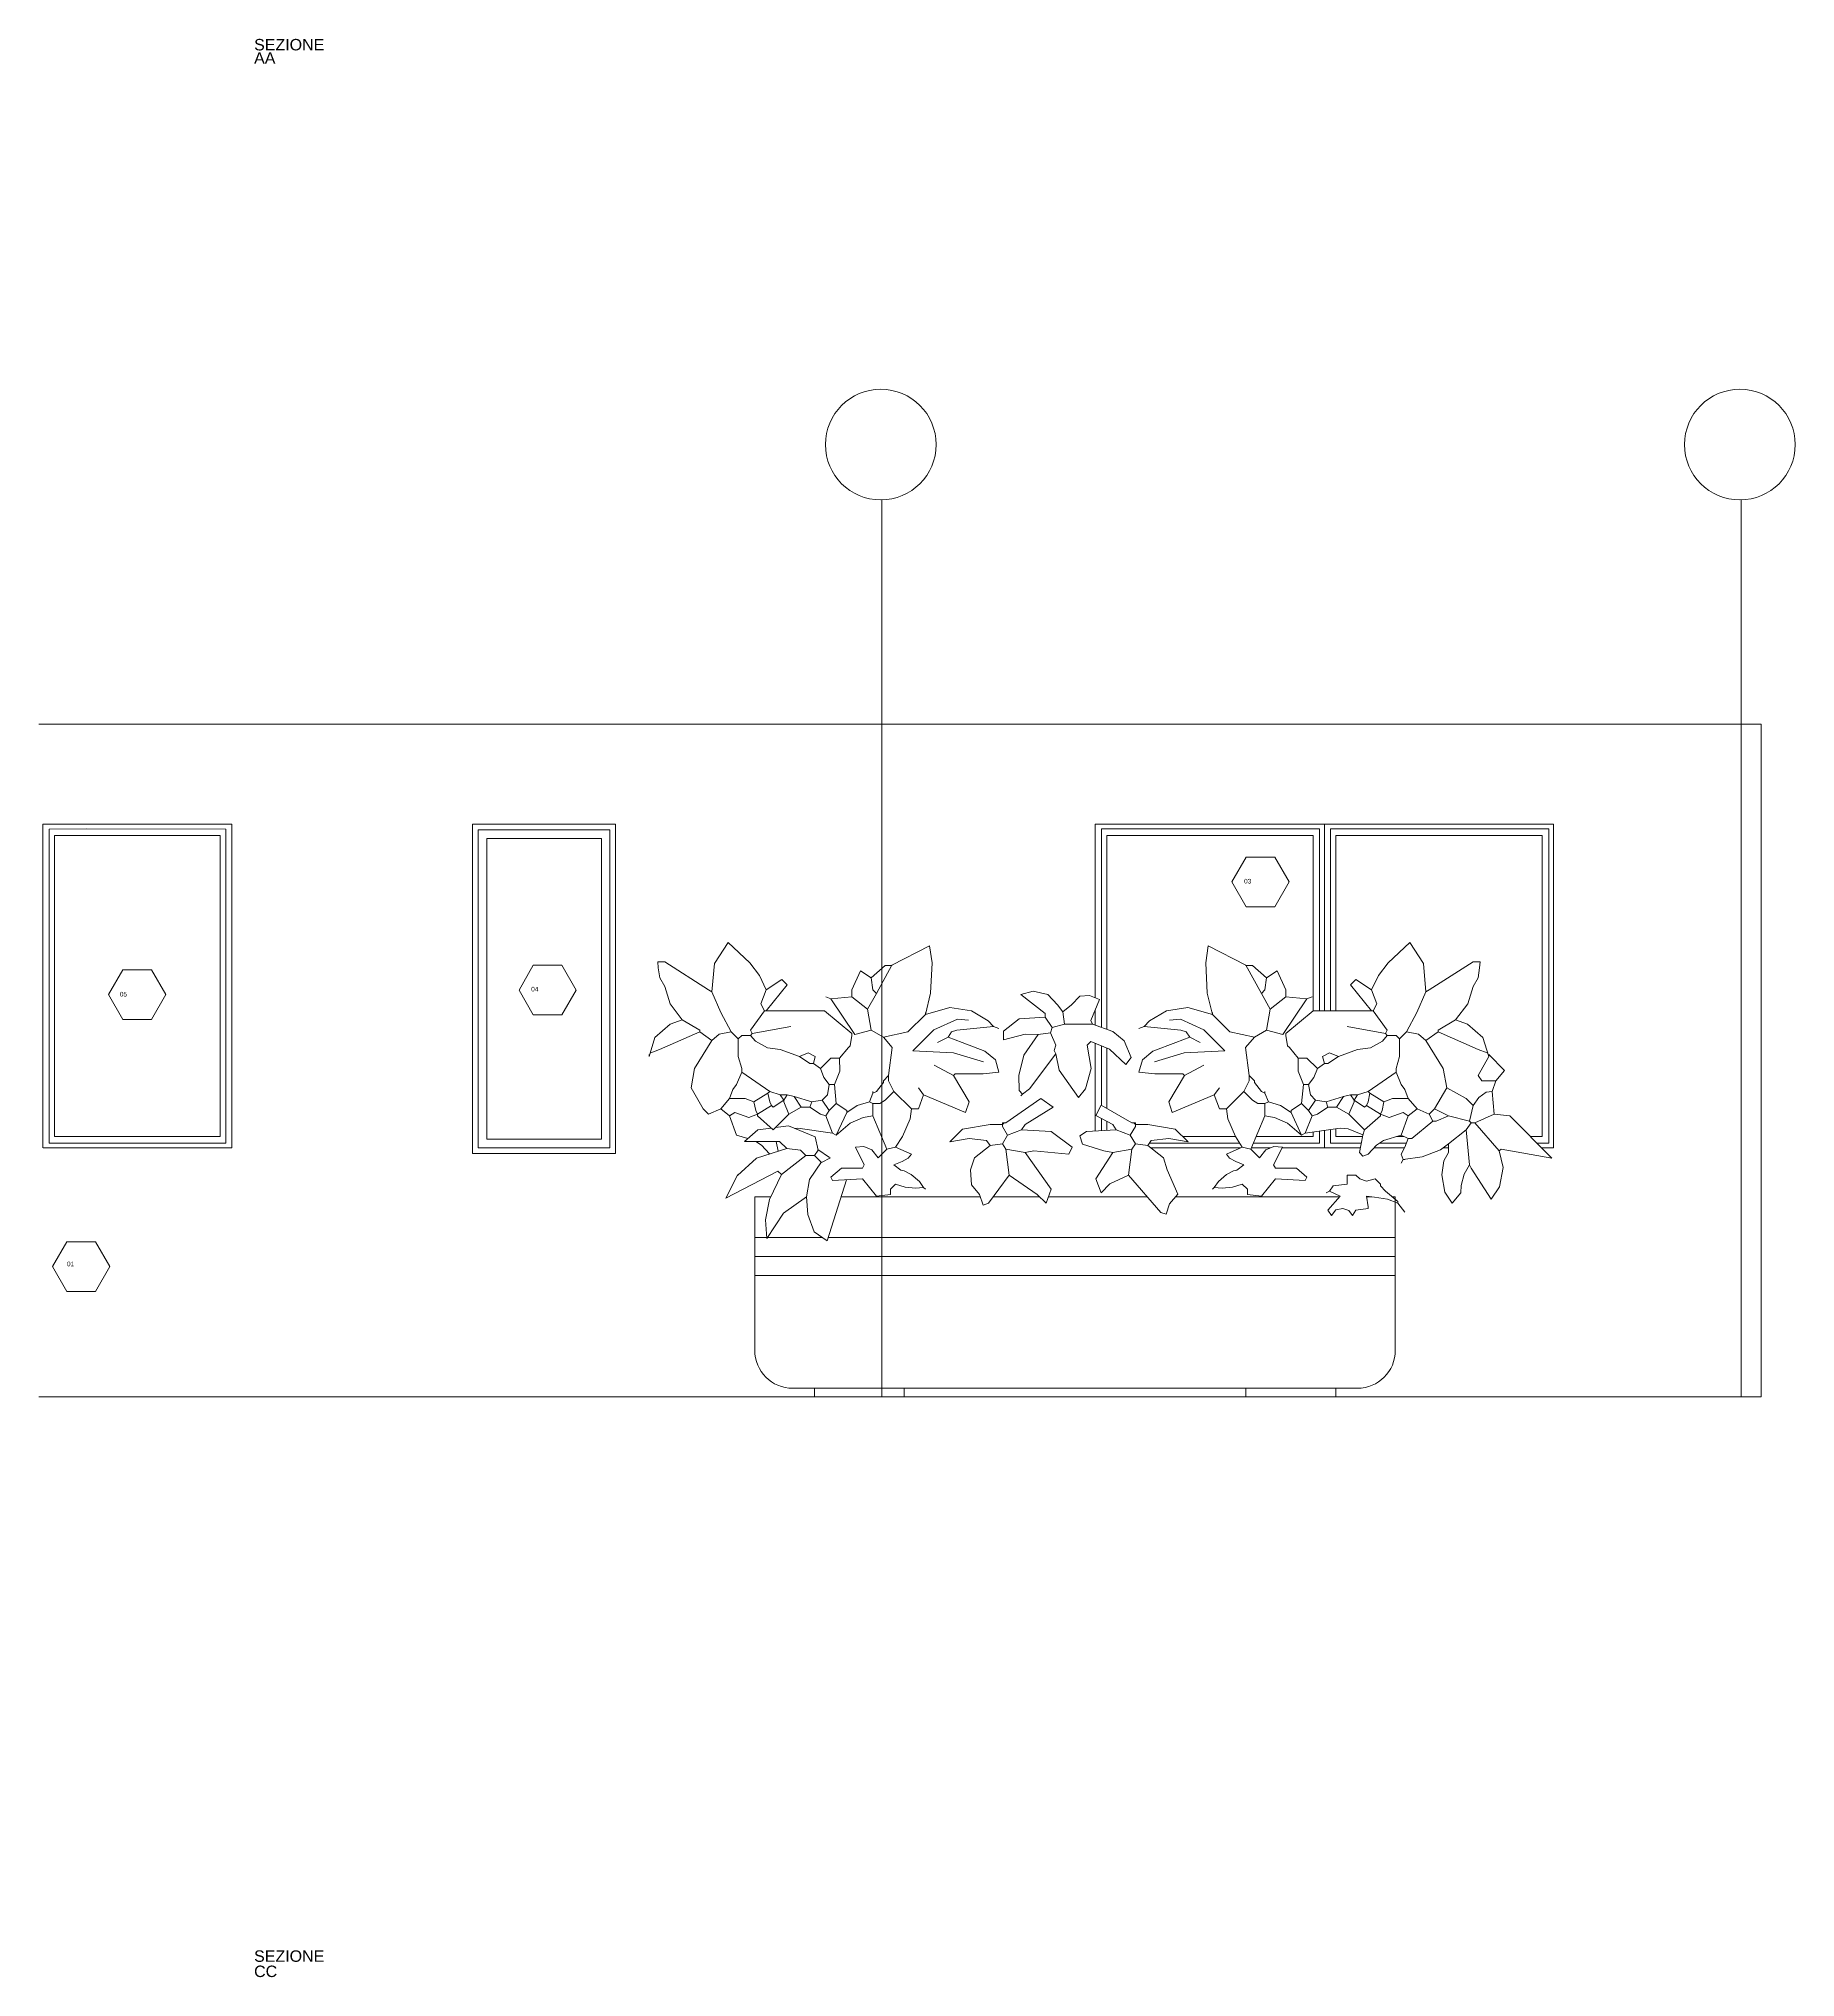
# Model space of a CAD drawing. Header units: centimetres. Extents: x -16179 to 12840, y -10704 to 3856.
# Drawn here: x -9418 to -8804, y -8442 to -7765 of the extents above; entities that cross this region are included whole.
import ezdxf

# ---------------------------------------------------------------- set-up
doc = ezdxf.new("R2010")
doc.units = ezdxf.units.CM
doc.header["$MEASUREMENT"] = 0
for name, color, linetype, lineweight in [('A-GLAZ-FULL_Num_Penna__4_Num_Penna__4_Num_Penna__4_Num_Penna__4_Num_Penna__4_Num_Penna__4_Num_Penna__4_Num_Penna__4_Num_Penna__4_Num_Penna__4', 4, 'Continuous', 18), ('AA - linee quote_Num_Penna__3_Num_Penna__3_Num_Penna__3_Num_Penna__3_Num_Penna__3_Num_Penna__3_Num_Penna__3_Num_Penna__3_Num_Penna__3_Num_Penna__3', 3, 'Continuous', 18), ('AA - serramenti e porte_Num_Penna__4_Num_Penna__4_Num_Penna__4_Num_Penna__4_Num_Penna__4_Num_Penna__4_Num_Penna__4_Num_Penna__4_Num_Penna__4_Num_Penna__4', 4, 'Continuous', 18), ('AA pareti non sezionate_Num_Penna__2_Num_Penna__2_Num_Penna__2_Num_Penna__2_Num_Penna__2_Num_Penna__2_Num_Penna__2_Num_Penna__2_Num_Penna__2_Num_Penna__2', 2, 'Continuous', 18), ('AA- arredo_Num_Penna__8_Num_Penna__8_Num_Penna__8_Num_Penna__8_Num_Penna__8_Num_Penna__8_Num_Penna__8_Num_Penna__8_Num_Penna__8_Num_Penna__8', 8, 'Continuous', 18)]:
    doc.layers.add(name, color=color, linetype=linetype, lineweight=lineweight)
doc.styles.add('GENERATED_STYLE_1', font='Arial.ttf')

msp = doc.modelspace()

# ---------------------------------------------------------------- linework, layer by layer
at = {"layer": 'A-GLAZ-FULL_Num_Penna__4_Num_Penna__4_Num_Penna__4_Num_Penna__4_Num_Penna__4_Num_Penna__4_Num_Penna__4_Num_Penna__4_Num_Penna__4_Num_Penna__4', "color": 4, "linetype": 'Continuous', "lineweight": 18}
msp.add_line((-9350.34, -8152.34), (-9416.31, -8152.34), dxfattribs=at)
at = {"layer": 'AA - linee quote_Num_Penna__3_Num_Penna__3_Num_Penna__3_Num_Penna__3_Num_Penna__3_Num_Penna__3_Num_Penna__3_Num_Penna__3_Num_Penna__3_Num_Penna__3', "color": 3, "linetype": 'Continuous', "lineweight": 18}
for p, q in [((-9123.34, -8239.27), (-9123.34, -7925.98)), ((-8823.34, -8239.27), (-8823.34, -7925.98))]:
    msp.add_line(p, q, dxfattribs=at)
at = {"layer": 'AA - linee quote_Num_Penna__3_Num_Penna__3_Num_Penna__3_Num_Penna__3_Num_Penna__3_Num_Penna__3_Num_Penna__3_Num_Penna__3_Num_Penna__3_Num_Penna__3', "color": 3, "linetype": 'Continuous', "lineweight": 18, "flags": 128}
for points in [[(-8981.13, -8059.45), (-8986.13, -8050.79), (-8996.13, -8050.79), (-9001.13, -8059.45), (-8996.13, -8068.11), (-8986.13, -8068.11)], [(-9373.45, -8098.8), (-9378.45, -8090.14), (-9388.45, -8090.14), (-9393.45, -8098.8), (-9388.45, -8107.46), (-9378.45, -8107.46)], [(-9230.09, -8097.21), (-9235.09, -8088.55), (-9245.09, -8088.55), (-9250.09, -8097.21), (-9245.09, -8105.87), (-9235.09, -8105.87)], [(-9393.02, -8193.81), (-9398.02, -8185.15), (-9408.02, -8185.15), (-9413.02, -8193.81), (-9408.02, -8202.47), (-9398.02, -8202.47)]]:
    msp.add_lwpolyline(points, close=True, dxfattribs=at)
at = {"layer": 'AA - linee quote_Num_Penna__3_Num_Penna__3_Num_Penna__3_Num_Penna__3_Num_Penna__3_Num_Penna__3_Num_Penna__3_Num_Penna__3_Num_Penna__3_Num_Penna__3', "color": 3, "linetype": 'Continuous', "lineweight": 18}
for centre in [(-9123.76, -7906.66), (-8823.76, -7906.66)]:
    msp.add_circle(centre, 19.33, dxfattribs=at)
at = {"layer": 'AA - serramenti e porte_Num_Penna__4_Num_Penna__4_Num_Penna__4_Num_Penna__4_Num_Penna__4_Num_Penna__4_Num_Penna__4_Num_Penna__4_Num_Penna__4_Num_Penna__4', "color": 4, "linetype": 'Continuous', "lineweight": 18}
for p, q in [((-9416.34, -8039.28), (-9401.03, -8039.27)), ((-9416.34, -8039.28), (-9416.34, -8152.34)), ((-9414.2, -8040.95), (-9401.03, -8040.94)), ((-9414.2, -8150.67), (-9414.2, -8040.95)), ((-9412.28, -8043.25), (-9401.03, -8043.24)), ((-9412.28, -8148.37), (-9412.28, -8043.25)), ((-9401.03, -8039.27), (-9350.34, -8039.27)), ((-9401.03, -8040.94), (-9352.49, -8040.95)), ((-9401.03, -8043.24), (-9354.41, -8043.25)), ((-9354.4, -8148.37), (-9354.41, -8043.25)), ((-9352.49, -8150.67), (-9352.49, -8040.95)), ((-9350.34, -8039.28), (-9350.34, -8152.34)), ((-9266.34, -8039.27), (-9216.34, -8039.27)), ((-9266.34, -8039.27), (-9266.34, -8154.34)), ((-9264.34, -8041.27), (-9264.34, -8152.34)), ((-9218.34, -8041.27), (-9218.34, -8152.34)), ((-9216.34, -8039.27), (-9216.34, -8154.34)), ((-9216.34, -8039.27), (-9216.34, -8154.34)), ((-9048.86, -8039.27), (-9033.54, -8039.26)), ((-9048.86, -8039.27), (-9048.86, -8099.92)), ((-9046.71, -8040.94), (-9033.54, -8040.93)), ((-9046.71, -8110.25), (-9046.71, -8040.94)), ((-9044.8, -8043.24), (-9033.54, -8043.23)), ((-9044.8, -8110.95), (-9044.8, -8043.24)), ((-9033.54, -8039.26), (-8968.86, -8039.26)), ((-9033.54, -8040.93), (-8970.52, -8040.93)), ((-9033.54, -8043.23), (-8972.82, -8043.23)), ((-8972.82, -8043.23), (-8972.82, -8104.49)), ((-8970.52, -8104.49), (-8970.52, -8040.93)), ((-8968.86, -8039.26), (-8953.54, -8039.25)), ((-8968.86, -8039.26), (-8968.86, -8104.49)), ((-8968.86, -8039.26), (-8968.86, -8104.49)), ((-8966.71, -8040.93), (-8953.54, -8040.92)), ((-8966.71, -8104.49), (-8966.71, -8040.93)), ((-8964.8, -8043.23), (-8953.54, -8043.22)), ((-8964.8, -8104.49), (-8964.8, -8043.23)), ((-8953.54, -8039.25), (-8888.86, -8039.25)), ((-8953.54, -8040.92), (-8890.52, -8040.92)), ((-8953.54, -8043.22), (-8892.82, -8043.22)), ((-8892.82, -8148.35), (-8892.82, -8043.22)), ((-8890.52, -8150.65), (-8890.52, -8040.92)), ((-8888.86, -8039.25), (-8888.86, -8152.32)), ((-9261.34, -8044.27), (-9261.34, -8149.34)), ((-9221.34, -8044.27), (-9221.34, -8149.34)), ((-9216.34, -8044.27), (-9216.34, -8149.34)), ((-9048.86, -8104.13), (-9048.86, -8109.46)), ((-9048.86, -8115.85), (-9048.86, -8146.46)), ((-9046.71, -8137.44), (-9046.71, -8116.72)), ((-9044.8, -8138.55), (-9044.8, -8117.5)), ((-9046.71, -8146.33), (-9046.71, -8142.04)), ((-9044.8, -8146.22), (-9044.8, -8143.09)), ((-8964.8, -8148.35), (-8964.8, -8145.63)), ((-9352.49, -8150.67), (-9414.2, -8150.67)), ((-9354.4, -8148.37), (-9412.28, -8148.37)), ((-9251.81, -8152.34), (-9264.34, -8152.34)), ((-9251.81, -8149.34), (-9261.34, -8149.34)), ((-9251.81, -8149.34), (-9221.34, -8149.34)), ((-9251.81, -8152.34), (-9218.34, -8152.34)), ((-8998.47, -8150.66), (-9029.97, -8150.66)), ((-8998, -8152.33), (-9029.52, -8152.33)), ((-8999.88, -8148.36), (-9018.39, -8148.36)), ((-8987.61, -8152.33), (-8994.34, -8152.33)), ((-8970.52, -8150.66), (-8993.63, -8150.66)), ((-8972.82, -8148.36), (-8992.67, -8148.36)), ((-8968.86, -8152.33), (-8983.62, -8152.33)), ((-8972.82, -8148.36), (-8972.82, -8146.84)), ((-8970.52, -8150.66), (-8970.52, -8146.49)), ((-8968.86, -8146.24), (-8968.86, -8152.33)), ((-8968.86, -8146.24), (-8968.86, -8152.32)), ((-8956.31, -8152.32), (-8968.83, -8152.32)), ((-8966.71, -8150.65), (-8966.71, -8145.92)), ((-8955.98, -8150.65), (-8966.71, -8150.65)), ((-8955.52, -8148.35), (-8964.8, -8148.35)), ((-8940.85, -8152.32), (-8951.56, -8152.32)), ((-8940.17, -8150.65), (-8949.63, -8150.65)), ((-8941.01, -8148.35), (-8943.63, -8148.35)), ((-8925.49, -8152.32), (-8927.44, -8152.32)), ((-8892.82, -8148.35), (-8896.91, -8148.35)), ((-8890.52, -8150.65), (-8894.61, -8150.65)), ((-8888.86, -8152.32), (-8892.94, -8152.32)), ((-9251.81, -8154.34), (-9266.34, -8154.34)), ((-9251.81, -8154.34), (-9216.34, -8154.34))]:
    msp.add_line(p, q, dxfattribs=at)
at = {"layer": 'AA - serramenti e porte_Num_Penna__4_Num_Penna__4_Num_Penna__4_Num_Penna__4_Num_Penna__4_Num_Penna__4_Num_Penna__4_Num_Penna__4_Num_Penna__4_Num_Penna__4', "color": 4, "linetype": 'Continuous', "lineweight": 18, "flags": 128}
for points in [[(-9216.34, -8039.27), (-9266.34, -8039.27), (-9266.34, -8154.34)], [(-9218.34, -8041.27), (-9264.34, -8041.27), (-9264.34, -8152.34)], [(-9221.34, -8044.27), (-9261.34, -8044.27), (-9261.34, -8149.34)]]:
    msp.add_lwpolyline(points, dxfattribs=at)
at = {"layer": 'AA pareti non sezionate_Num_Penna__2_Num_Penna__2_Num_Penna__2_Num_Penna__2_Num_Penna__2_Num_Penna__2_Num_Penna__2_Num_Penna__2_Num_Penna__2_Num_Penna__2', "color": 2, "linetype": 'Continuous', "lineweight": 18}
for p, q in [((-9417.79, -8004.27), (-9116.09, -8004.27)), ((-9116.09, -8004.27), (-8816.34, -8004.27)), ((-8816.34, -8004.27), (-8816.34, -8239.27)), ((-9417.78, -8239.27), (-8816.34, -8239.27))]:
    msp.add_line(p, q, dxfattribs=at)
at = {"layer": 'AA- arredo_Num_Penna__8_Num_Penna__8_Num_Penna__8_Num_Penna__8_Num_Penna__8_Num_Penna__8_Num_Penna__8_Num_Penna__8_Num_Penna__8_Num_Penna__8', "color": 8, "linetype": 'Continuous', "lineweight": 18}
for p, q in [((-9181.86, -8087.96), (-9177.09, -8080.62)), ((-9177.09, -8080.62), (-9169.52, -8087.67)), ((-9119.87, -8088.55), (-9106.69, -8081.79)), ((-9106.69, -8081.79), (-9105.85, -8087.67)), ((-9009.45, -8081.79), (-9010.29, -8087.67)), ((-8996.26, -8088.55), (-9009.45, -8081.79)), ((-8939.04, -8080.62), (-8946.62, -8087.67)), ((-8934.28, -8087.96), (-8939.04, -8080.62)), ((-9201.64, -8087.39), (-9199.2, -8087.39)), ((-9201.5, -8089.43), (-9201.64, -8087.39)), ((-9200.94, -8092.96), (-9201.5, -8089.43)), ((-9199.2, -8087.39), (-9183.93, -8097.17)), ((-9182.7, -8097.78), (-9181.86, -8087.96)), ((-9169.52, -8087.67), (-9166.15, -8092.08)), ((-9130.79, -8090.45), (-9133.84, -8097.17)), ((-9127.12, -8092.89), (-9130.79, -8090.45)), ((-9127.12, -8092.89), (-9122.23, -8088.61)), ((-9125.29, -8098.39), (-9119.87, -8088.55)), ((-9122.23, -8088.61), (-9119.79, -8088.61)), ((-9105.85, -8087.67), (-9106.41, -8098.25)), ((-9010.29, -8087.67), (-9009.73, -8098.25)), ((-8993.9, -8088.61), (-8996.35, -8088.61)), ((-8990.85, -8098.39), (-8996.26, -8088.55)), ((-8989.02, -8092.89), (-8993.9, -8088.61)), ((-8989.02, -8092.89), (-8985.35, -8090.45)), ((-8985.35, -8090.45), (-8982.3, -8097.17)), ((-8946.62, -8087.67), (-8949.98, -8092.08)), ((-8933.43, -8097.78), (-8934.28, -8087.96)), ((-8916.94, -8087.39), (-8932.21, -8097.17)), ((-8914.5, -8087.39), (-8916.94, -8087.39)), ((-8915.2, -8092.96), (-8914.64, -8089.43)), ((-8914.64, -8089.43), (-8914.5, -8087.39)), ((-9199.2, -8095.94), (-9200.94, -8092.96)), ((-9199.2, -8095.94), (-9197.36, -8102.05)), ((-9183.93, -8097.17), (-9182.7, -8097.78)), ((-9179.62, -8105.01), (-9182.7, -8097.78)), ((-9166.15, -8092.08), (-9163.77, -8097.17)), ((-9163.77, -8097.17), (-9165.6, -8102.05)), ((-9163.77, -8097.17), (-9158.27, -8093.5)), ((-9156.44, -8095.33), (-9163.77, -8104.49)), ((-9158.27, -8093.5), (-9156.44, -8095.33)), ((-9133.84, -8097.17), (-9133.84, -8099.61)), ((-9127.12, -8092.89), (-9126.51, -8097.17)), ((-9126.51, -8097.17), (-9125.29, -8098.39)), ((-9106.41, -8098.25), (-9108.19, -8105.72)), ((-9070.49, -8097.61), (-9074.85, -8098.72)), ((-9065.44, -8098.79), (-9070.49, -8097.61)), ((-9009.73, -8098.25), (-9007.95, -8105.72)), ((-8989.63, -8097.17), (-8990.85, -8098.39)), ((-8989.02, -8092.89), (-8989.63, -8097.17)), ((-8982.3, -8097.17), (-8982.3, -8099.61)), ((-8957.86, -8093.5), (-8959.7, -8095.33)), ((-8959.7, -8095.33), (-8952.37, -8104.49)), ((-8952.37, -8097.17), (-8957.86, -8093.5)), ((-8949.98, -8092.08), (-8952.37, -8097.17)), ((-8952.37, -8097.17), (-8950.53, -8102.05)), ((-8936.52, -8105.01), (-8933.43, -8097.78)), ((-8932.21, -8097.17), (-8933.43, -8097.78)), ((-8916.94, -8095.94), (-8918.77, -8102.05)), ((-8916.94, -8095.94), (-8915.2, -8092.96)), ((-9197.36, -8102.05), (-9193.09, -8107.55)), ((-9175.99, -8111.82), (-9179.62, -8105.01)), ((-9164.38, -8104.49), (-9169.27, -8111.21)), ((-9165.6, -8102.05), (-9164.38, -8104.49)), ((-9164.38, -8104.49), (-9163.77, -8104.49)), ((-9163.77, -8104.49), (-9163.16, -8104.49)), ((-9143.37, -8104.49), (-9163.16, -8104.49)), ((-9133.84, -8112.43), (-9143.37, -8104.49)), ((-9141.17, -8100.22), (-9143, -8099.61)), ((-9133.84, -8099.61), (-9141.17, -8100.22)), ((-9141.17, -8100.22), (-9132.8, -8112.76)), ((-9133.84, -8099.61), (-9128.34, -8103.88)), ((-9125.29, -8098.39), (-9128.34, -8103.88)), ((-9128.34, -8103.88), (-9127.12, -8111.21)), ((-9099.64, -8103.27), (-9108.19, -8105.72)), ((-9108.19, -8105.72), (-9108.19, -8105.1)), ((-9099.64, -8103.27), (-9092.11, -8104.42)), ((-9092.11, -8104.42), (-9086.22, -8107.94)), ((-9074.85, -8098.72), (-9066.3, -8105.44)), ((-9062.03, -8102.39), (-9065.44, -8098.79)), ((-9060.2, -8104.83), (-9062.03, -8102.39)), ((-9057.14, -8102.39), (-9060.2, -8104.83)), ((-9060.2, -8104.83), (-9059.58, -8109.1)), ((-9054.22, -8099.37), (-9057.14, -8102.39)), ((-9050.86, -8099.08), (-9054.22, -8099.37)), ((-9047.37, -8100.55), (-9050.86, -8099.08)), ((-9047.37, -8100.55), (-9050.42, -8107.88)), ((-9024.03, -8104.42), (-9029.92, -8107.94)), ((-9016.5, -8103.27), (-9024.03, -8104.42)), ((-9016.5, -8103.27), (-9007.95, -8105.72)), ((-9007.95, -8105.72), (-9007.95, -8105.1)), ((-8990.85, -8098.39), (-8987.79, -8103.88)), ((-8987.79, -8103.88), (-8989.02, -8111.21)), ((-8982.3, -8099.61), (-8987.79, -8103.88)), ((-8974.97, -8100.22), (-8983.33, -8112.76)), ((-8982.3, -8099.61), (-8974.97, -8100.22)), ((-8982.3, -8112.43), (-8972.77, -8104.49)), ((-8974.97, -8100.22), (-8973.13, -8099.61)), ((-8972.77, -8104.49), (-8952.98, -8104.49)), ((-8952.37, -8104.49), (-8952.98, -8104.49)), ((-8951.76, -8104.49), (-8952.37, -8104.49)), ((-8950.53, -8102.05), (-8951.76, -8104.49)), ((-8951.76, -8104.49), (-8946.87, -8111.21)), ((-8940.15, -8111.82), (-8936.52, -8105.01)), ((-8918.77, -8102.05), (-8923.05, -8107.55)), ((-9202.62, -8113.82), (-9197.29, -8109.12)), ((-9186.98, -8111.82), (-9201.03, -8117.93)), ((-9197.29, -8109.12), (-9193.09, -8107.55)), ((-9193.09, -8107.55), (-9186.98, -8111.21)), ((-9186.98, -8111.21), (-9186.98, -8111.82)), ((-9186.98, -8111.82), (-9182.7, -8114.88)), ((-9180.18, -8112.65), (-9175.99, -8111.82)), ((-9175.99, -8111.82), (-9173.54, -8114.27)), ((-9169.27, -8111.21), (-9168.66, -8112.43)), ((-9168.66, -8112.43), (-9155.22, -8109.99)), ((-9127.12, -8111.21), (-9132.8, -8112.76)), ((-9122.85, -8113.66), (-9127.12, -8111.21)), ((-9114.29, -8111.82), (-9122.85, -8113.66)), ((-9108.19, -8105.72), (-9114.29, -8111.82)), ((-9112.53, -8118.39), (-9105.2, -8111.1)), ((-9105.2, -8111.1), (-9097, -8107.33)), ((-9099.03, -8111.82), (-9100.25, -8113.66)), ((-9097.19, -8111.21), (-9099.03, -8111.82)), ((-9084.37, -8109.99), (-9097.19, -8111.21)), ((-9097, -8107.33), (-9093.15, -8107.72)), ((-9086.22, -8107.94), (-9084.37, -8109.99)), ((-9084.37, -8109.99), (-9082.53, -8110.6)), ((-9075.47, -8107.27), (-9080.96, -8111.55)), ((-9080.96, -8111.55), (-9080.96, -8114.6)), ((-9066.3, -8106.66), (-9075.47, -8107.27)), ((-9066.3, -8105.44), (-9066.3, -8106.66)), ((-9066.3, -8106.66), (-9063.86, -8110.33)), ((-9063.86, -8110.33), (-9064.47, -8112.16)), ((-9059.58, -8109.1), (-9063.86, -8110.33)), ((-9059.58, -8109.1), (-9049.81, -8109.1)), ((-9050.42, -8107.88), (-9049.81, -8109.1)), ((-9042.72, -8111.72), (-9049.81, -8109.1)), ((-9038.79, -8114.95), (-9042.72, -8111.72)), ((-9031.77, -8109.99), (-9033.6, -8110.6)), ((-9029.92, -8107.94), (-9031.77, -8109.99)), ((-9031.77, -8109.99), (-9018.94, -8111.21)), ((-9019.14, -8107.33), (-9022.99, -8107.72)), ((-9010.94, -8111.1), (-9019.14, -8107.33)), ((-9018.94, -8111.21), (-9017.11, -8111.82)), ((-9017.11, -8111.82), (-9015.89, -8113.66)), ((-9003.61, -8118.39), (-9010.94, -8111.1)), ((-9007.95, -8105.72), (-9001.84, -8111.82)), ((-9001.84, -8111.82), (-8993.29, -8113.66)), ((-8993.29, -8113.66), (-8989.02, -8111.21)), ((-8989.02, -8111.21), (-8983.33, -8112.76)), ((-8947.48, -8112.43), (-8960.92, -8109.99)), ((-8946.87, -8111.21), (-8947.48, -8112.43)), ((-8940.15, -8111.82), (-8942.6, -8114.27)), ((-8935.96, -8112.65), (-8940.15, -8111.82)), ((-8929.16, -8111.82), (-8933.43, -8114.88)), ((-8923.05, -8107.55), (-8929.16, -8111.21)), ((-8929.16, -8111.21), (-8929.16, -8111.82)), ((-8929.16, -8111.82), (-8915.11, -8117.93)), ((-8918.85, -8109.12), (-8923.05, -8107.55)), ((-8913.52, -8113.82), (-8918.85, -8109.12)), ((-9204.69, -8120.38), (-9202.62, -8113.82)), ((-9201.03, -8117.93), (-9204.08, -8119.15)), ((-9182.7, -8114.88), (-9188.81, -8124.65)), ((-9182.7, -8114.88), (-9180.18, -8112.65)), ((-9172.32, -8113.05), (-9173.54, -8114.27)), ((-9173.54, -8114.27), (-9173.54, -8120.38)), ((-9169.27, -8113.05), (-9172.32, -8113.05)), ((-9168.66, -8112.43), (-9169.27, -8113.05)), ((-9167.56, -8115), (-9169.27, -8113.05)), ((-9163.35, -8117.35), (-9167.56, -8115)), ((-9158.88, -8117.93), (-9163.35, -8117.35)), ((-9158.88, -8117.93), (-9152.17, -8120.38)), ((-9135.06, -8117.32), (-9138.12, -8120.99)), ((-9134.45, -8116.71), (-9135.06, -8117.32)), ((-9133.84, -8113.05), (-9134.45, -8116.71)), ((-9133.84, -8113.05), (-9133.84, -8112.43)), ((-9122.85, -8113.66), (-9119.79, -8117.32)), ((-9121.01, -8127.09), (-9119.79, -8117.32)), ((-9098.37, -8119.17), (-9112.53, -8118.39)), ((-9100.25, -8113.66), (-9103.91, -8115.49)), ((-9100.25, -8113.66), (-9095.36, -8115.49)), ((-9095.36, -8115.49), (-9087.42, -8118.54)), ((-9087.42, -8118.54), (-9083.75, -8121.6)), ((-9073.29, -8112.6), (-9080.96, -8114.6)), ((-9068.75, -8112.77), (-9073.86, -8119.94)), ((-9068.75, -8112.77), (-9073.29, -8112.6)), ((-9064.47, -8112.16), (-9068.75, -8112.77)), ((-9064.47, -8112.16), (-9062.64, -8116.43)), ((-9062.64, -8116.43), (-9063.25, -8118.27)), ((-9063.25, -8118.27), (-9062.64, -8119.49)), ((-9050.42, -8115.21), (-9051.65, -8116.43)), ((-9050.29, -8124.64), (-9051.65, -8116.43)), ((-9050.42, -8115.21), (-9043.84, -8117.89)), ((-9043.84, -8117.89), (-9038.21, -8123.15)), ((-9036.37, -8120.71), (-9038.79, -8114.95)), ((-9028.72, -8118.54), (-9032.38, -8121.6)), ((-9020.78, -8115.49), (-9028.72, -8118.54)), ((-9015.89, -8113.66), (-9020.78, -8115.49)), ((-9017.77, -8119.17), (-9003.61, -8118.39)), ((-9015.89, -8113.66), (-9012.23, -8115.49)), ((-8993.29, -8113.66), (-8996.35, -8117.32)), ((-8995.12, -8127.09), (-8996.35, -8117.32)), ((-8982.3, -8113.05), (-8982.3, -8112.43)), ((-8982.3, -8113.05), (-8981.69, -8116.71)), ((-8981.69, -8116.71), (-8981.08, -8117.32)), ((-8981.08, -8117.32), (-8978.02, -8120.99)), ((-8957.25, -8117.93), (-8963.97, -8120.38)), ((-8957.25, -8117.93), (-8952.79, -8117.35)), ((-8952.79, -8117.35), (-8948.58, -8115)), ((-8948.58, -8115), (-8946.87, -8113.05)), ((-8947.48, -8112.43), (-8946.87, -8113.05)), ((-8946.87, -8113.05), (-8943.82, -8113.05)), ((-8943.82, -8113.05), (-8942.6, -8114.27)), ((-8942.6, -8114.27), (-8942.6, -8120.38)), ((-8933.43, -8114.88), (-8935.96, -8112.65)), ((-8933.43, -8114.88), (-8927.32, -8124.65)), ((-8915.11, -8117.93), (-8912.05, -8119.15)), ((-8911.44, -8120.38), (-8913.52, -8113.82)), ((-9204.69, -8119.76), (-9204.69, -8120.38)), ((-9188.81, -8124.65), (-9190.03, -8131.37)), ((-9173.54, -8120.38), (-9172.32, -8124.65)), ((-9172.32, -8124.65), (-9172.32, -8125.87)), ((-9152.17, -8120.38), (-9149.11, -8119.15)), ((-9152.17, -8120.38), (-9148.5, -8122.82)), ((-9149.11, -8119.15), (-9146.67, -8120.38)), ((-9148.5, -8122.82), (-9147.28, -8122.82)), ((-9146.67, -8120.38), (-9147.28, -8122.82)), ((-9147.28, -8122.82), (-9144.84, -8124.65)), ((-9141.17, -8120.99), (-9144.84, -8124.65)), ((-9144.84, -8124.65), (-9143.61, -8127.71)), ((-9138.12, -8120.99), (-9141.17, -8120.99)), ((-9138.12, -8120.99), (-9138.11, -8125.58)), ((-9098.41, -8127.09), (-9105.13, -8123.43)), ((-9087.93, -8122.3), (-9098.37, -8119.17)), ((-9082.53, -8125.87), (-9083.75, -8121.6)), ((-9073.86, -8119.94), (-9075.54, -8127)), ((-9062.64, -8119.49), (-9071.8, -8131.71)), ((-9062.64, -8119.49), (-9061.51, -8125.23)), ((-9061.51, -8125.23), (-9054.7, -8134.76)), ((-9052.26, -8131.71), (-9050.29, -8124.64)), ((-9038.21, -8123.15), (-9036.37, -8120.71)), ((-9033.6, -8125.87), (-9032.38, -8121.6)), ((-9028.21, -8122.3), (-9017.77, -8119.17)), ((-9017.72, -8127.09), (-9011, -8123.43)), ((-8978.02, -8120.99), (-8978.03, -8125.58)), ((-8978.02, -8120.99), (-8974.97, -8120.99)), ((-8974.97, -8120.99), (-8971.3, -8124.65)), ((-8971.3, -8124.65), (-8972.52, -8127.71)), ((-8968.86, -8122.82), (-8971.3, -8124.65)), ((-8967.03, -8119.15), (-8969.47, -8120.38)), ((-8969.47, -8120.38), (-8968.86, -8122.82)), ((-8967.64, -8122.82), (-8968.86, -8122.82)), ((-8963.97, -8120.38), (-8967.64, -8122.82)), ((-8963.97, -8120.38), (-8967.03, -8119.15)), ((-8942.6, -8120.38), (-8943.82, -8124.65)), ((-8943.82, -8124.65), (-8943.82, -8125.87)), ((-8927.32, -8124.65), (-8926.1, -8131.37)), ((-8911.44, -8120.38), (-8915.11, -8127.09)), ((-8911.44, -8119.76), (-8905.95, -8125.26)), ((-8911.44, -8119.76), (-8911.44, -8120.38)), ((-8905.95, -8125.26), (-8909, -8128.93)), ((-9190.03, -8131.37), (-9185.76, -8138.7)), ((-9175.38, -8131.98), (-9176.6, -8135.04)), ((-9174.15, -8130.15), (-9175.38, -8131.98)), ((-9172.32, -8125.87), (-9174.15, -8130.15)), ((-9172.32, -8125.87), (-9162.55, -8132.59)), ((-9143.61, -8127.71), (-9141.78, -8130.15)), ((-9141.78, -8130.15), (-9142.39, -8133.81)), ((-9141.78, -8130.15), (-9139.95, -8130.15)), ((-9138.11, -8125.58), (-9139.95, -8130.15)), ((-9139.95, -8130.15), (-9139.34, -8136.87)), ((-9122.85, -8129.54), (-9125.29, -8132.59)), ((-9121.01, -8127.09), (-9122.85, -8128.93)), ((-9122.85, -8128.93), (-9122.85, -8129.54)), ((-9121.01, -8127.09), (-9121.01, -8128.93)), ((-9121.01, -8128.93), (-9119.18, -8132.59)), ((-9108.8, -8133.81), (-9110.63, -8131.37)), ((-9098.41, -8127.09), (-9097.8, -8126.48)), ((-9098.41, -8127.09), (-9092.92, -8136.26)), ((-9097.8, -8126.48), (-9088.03, -8126.48)), ((-9088.03, -8126.48), (-9082.53, -8125.87)), ((-9075.54, -8127), (-9075.47, -8132.32)), ((-9071.8, -8131.71), (-9074.24, -8133.54)), ((-9054.7, -8134.76), (-9052.26, -8131.71)), ((-9028.11, -8126.48), (-9033.6, -8125.87)), ((-9018.33, -8126.48), (-9028.11, -8126.48)), ((-9017.72, -8127.09), (-9023.22, -8136.26)), ((-9017.72, -8127.09), (-9018.33, -8126.48)), ((-9007.34, -8133.81), (-9005.51, -8131.37)), ((-8995.12, -8128.93), (-8996.96, -8132.59)), ((-8995.12, -8127.09), (-8993.29, -8128.93)), ((-8995.12, -8127.09), (-8995.12, -8128.93)), ((-8993.29, -8128.93), (-8993.29, -8129.54)), ((-8993.29, -8129.54), (-8990.85, -8132.59)), ((-8978.03, -8125.58), (-8976.19, -8130.15)), ((-8976.19, -8130.15), (-8976.8, -8136.87)), ((-8974.36, -8130.15), (-8976.19, -8130.15)), ((-8972.52, -8127.71), (-8974.36, -8130.15)), ((-8974.36, -8130.15), (-8973.75, -8133.81)), ((-8943.82, -8125.87), (-8953.59, -8132.59)), ((-8943.82, -8125.87), (-8941.98, -8130.15)), ((-8941.98, -8130.15), (-8940.76, -8131.98)), ((-8940.76, -8131.98), (-8939.54, -8135.04)), ((-8926.1, -8131.37), (-8930.38, -8138.7)), ((-8926.1, -8131.37), (-8919.38, -8135.04)), ((-8915.11, -8127.09), (-8913.89, -8128.93)), ((-8913.89, -8128.93), (-8909, -8128.93)), ((-8909, -8128.93), (-8910.22, -8132.59)), ((-9185.76, -8138.7), (-9183.93, -8140.53)), ((-9179.65, -8138.7), (-9183.93, -8140.53)), ((-9176.6, -8135.04), (-9179.65, -8138.7)), ((-9179.65, -8138.7), (-9176.6, -8141.14)), ((-9176.6, -8135.04), (-9171.1, -8135.04)), ((-9171.1, -8135.04), (-9168.05, -8136.26)), ((-9163.16, -8133.2), (-9168.05, -8136.26)), ((-9168.05, -8136.26), (-9167.44, -8139.31)), ((-9161.94, -8137.48), (-9166.82, -8140.53)), ((-9162.55, -8132.59), (-9163.16, -8133.2)), ((-9163.16, -8133.2), (-9162.55, -8136.26)), ((-9162.55, -8132.59), (-9158.88, -8133.81)), ((-9162.55, -8136.26), (-9161.94, -8137.48)), ((-9161.33, -8138.09), (-9161.94, -8137.48)), ((-9157.66, -8135.65), (-9161.33, -8138.09)), ((-9158.88, -8133.81), (-9156.44, -8133.81)), ((-9158.88, -8133.81), (-9157.66, -8135.65)), ((-9156.44, -8133.81), (-9157.66, -8135.65)), ((-9157.66, -8135.65), (-9157.66, -8136.26)), ((-9157.66, -8136.26), (-9155.83, -8140.53)), ((-9156.44, -8133.81), (-9154, -8134.42)), ((-9151.55, -8138.09), (-9155.83, -8140.53)), ((-9154, -8134.42), (-9147.89, -8136.26)), ((-9154, -8134.42), (-9151.55, -8138.09)), ((-9151.55, -8138.09), (-9148.5, -8138.09)), ((-9147.89, -8136.26), (-9148.5, -8138.09)), ((-9148.5, -8138.09), (-9144.84, -8140.53)), ((-9144.22, -8135.65), (-9147.89, -8136.26)), ((-9142.39, -8133.81), (-9144.22, -8135.65)), ((-9144.22, -8135.65), (-9141.78, -8139.31)), ((-9139.34, -8136.87), (-9141.78, -8139.31)), ((-9139.34, -8136.87), (-9135.67, -8139.31)), ((-9132.01, -8137.48), (-9135.67, -8139.92)), ((-9127.73, -8136.26), (-9132.01, -8137.48)), ((-9126.51, -8133.2), (-9127.73, -8136.26)), ((-9127.73, -8136.26), (-9126.51, -8136.87)), ((-9125.29, -8132.59), (-9126.51, -8133.2)), ((-9126.51, -8132.59), (-9126.51, -8133.2)), ((-9126.51, -8136.87), (-9126.51, -8141.14)), ((-9124.07, -8136.87), (-9126.51, -8136.87)), ((-9122.23, -8135.65), (-9124.07, -8136.87)), ((-9119.18, -8132.59), (-9122.23, -8135.65)), ((-9119.18, -8132.59), (-9113.07, -8138.7)), ((-9113.54, -8142.21), (-9113.07, -8138.7)), ((-9110.63, -8138.7), (-9113.07, -8138.7)), ((-9108.8, -8133.81), (-9110.63, -8138.7)), ((-9108.8, -8133.81), (-9094.14, -8139.92)), ((-9094.14, -8139.92), (-9092.92, -8136.26)), ((-9067.87, -8135.04), (-9080.09, -8143.59)), ((-9075.47, -8132.32), (-9074.24, -8133.54)), ((-9074.24, -8133.54), (-9074.85, -8134.15)), ((-9063.6, -8138.09), (-9073.37, -8144.2)), ((-9067.87, -8135.04), (-9063.6, -8138.09)), ((-9046.8, -8137.39), (-9048.61, -8141.01)), ((-9046.8, -8137.39), (-9036.05, -8143.59)), ((-9022, -8139.92), (-9023.22, -8136.26)), ((-9007.34, -8133.81), (-9022, -8139.92)), ((-9007.34, -8133.81), (-9005.51, -8138.7)), ((-9005.51, -8138.7), (-9003.07, -8138.7)), ((-8996.96, -8132.59), (-9003.07, -8138.7)), ((-9002.6, -8142.21), (-9003.07, -8138.7)), ((-8996.96, -8132.59), (-8993.9, -8135.65)), ((-8993.9, -8135.65), (-8992.07, -8136.87)), ((-8992.07, -8136.87), (-8989.63, -8136.87)), ((-8990.85, -8132.59), (-8989.63, -8133.2)), ((-8989.63, -8132.59), (-8989.63, -8133.2)), ((-8989.63, -8133.2), (-8988.41, -8136.26)), ((-8988.41, -8136.26), (-8989.63, -8136.87)), ((-8989.63, -8136.87), (-8989.63, -8141.14)), ((-8988.41, -8136.26), (-8984.13, -8137.48)), ((-8984.13, -8137.48), (-8980.46, -8139.92)), ((-8976.8, -8136.87), (-8980.46, -8139.31)), ((-8976.8, -8136.87), (-8974.36, -8139.31)), ((-8971.91, -8135.65), (-8974.36, -8139.31)), ((-8973.75, -8133.81), (-8971.91, -8135.65)), ((-8971.91, -8135.65), (-8968.25, -8136.26)), ((-8967.64, -8138.09), (-8971.3, -8140.53)), ((-8962.14, -8134.42), (-8968.25, -8136.26)), ((-8968.25, -8136.26), (-8967.64, -8138.09)), ((-8964.58, -8138.09), (-8967.64, -8138.09)), ((-8962.14, -8134.42), (-8964.58, -8138.09)), ((-8964.58, -8138.09), (-8960.31, -8140.53)), ((-8959.7, -8133.81), (-8962.14, -8134.42)), ((-8958.47, -8136.26), (-8960.31, -8140.53)), ((-8959.7, -8133.81), (-8958.47, -8135.65)), ((-8957.25, -8133.81), (-8959.7, -8133.81)), ((-8957.25, -8133.81), (-8958.47, -8135.65)), ((-8958.47, -8135.65), (-8954.81, -8138.09)), ((-8958.47, -8135.65), (-8958.47, -8136.26)), ((-8953.59, -8132.59), (-8957.25, -8133.81)), ((-8954.81, -8138.09), (-8954.2, -8137.48)), ((-8953.59, -8136.26), (-8954.2, -8137.48)), ((-8954.2, -8137.48), (-8949.31, -8140.53)), ((-8953.59, -8132.59), (-8952.98, -8133.2)), ((-8952.98, -8133.2), (-8953.59, -8136.26)), ((-8952.98, -8133.2), (-8948.09, -8136.26)), ((-8948.09, -8136.26), (-8948.7, -8139.31)), ((-8945.04, -8135.04), (-8948.09, -8136.26)), ((-8939.54, -8135.04), (-8945.04, -8135.04)), ((-8939.54, -8135.04), (-8936.49, -8138.7)), ((-8936.49, -8138.7), (-8939.54, -8141.14)), ((-8936.49, -8138.7), (-8932.21, -8140.53)), ((-8930.38, -8138.7), (-8932.21, -8140.53)), ((-8930.38, -8138.7), (-8925.49, -8141.14)), ((-8919.38, -8135.04), (-8916.94, -8137.48)), ((-8916.94, -8137.48), (-8918.16, -8142.98)), ((-8916.94, -8137.48), (-8914.92, -8134.68)), ((-8914.92, -8134.68), (-8912.4, -8132.92)), ((-8912.4, -8132.92), (-8910.22, -8132.59)), ((-8910.22, -8132.59), (-8909.61, -8140.53)), ((-9174.76, -8139.92), (-9176.6, -8141.14)), ((-9176.6, -8141.14), (-9174.15, -8147.86)), ((-9169.88, -8141.75), (-9174.76, -8139.92)), ((-9166.82, -8140.53), (-9169.88, -8141.75)), ((-9167.44, -8139.31), (-9166.82, -8140.53)), ((-9166.82, -8140.53), (-9166.82, -8141.14)), ((-9166.82, -8141.14), (-9161.33, -8146.03)), ((-9162.02, -8145.42), (-9166.67, -8146.03)), ((-9155.83, -8140.53), (-9161.33, -8146.03)), ((-9155.93, -8144.62), (-9160.52, -8145.22)), ((-9146.66, -8148.51), (-9155.93, -8144.62)), ((-9152.78, -8145.42), (-9153.81, -8145.51)), ((-9140.56, -8147.25), (-9152.78, -8145.42)), ((-9144.84, -8140.53), (-9143, -8141.14)), ((-9141.78, -8139.31), (-9143, -8141.14)), ((-9143, -8141.14), (-9140.56, -8147.25)), ((-9135.67, -8139.92), (-9139.34, -8147.86)), ((-9139.34, -8147.86), (-9134.4, -8143.73)), ((-9135.67, -8139.31), (-9135.67, -8139.92)), ((-9134.4, -8143.73), (-9129.92, -8141.74)), ((-9129.92, -8141.74), (-9126.51, -8141.14)), ((-9126.51, -8141.14), (-9121.62, -8152.75)), ((-9116.23, -8148.32), (-9113.54, -8142.21)), ((-9095.19, -8145.85), (-9085.59, -8144.2)), ((-9081.31, -8144.2), (-9085.59, -8144.2)), ((-9080.7, -8143.59), (-9081.31, -8144.2)), ((-9081.31, -8143.59), (-9081.31, -8144.2)), ((-9081.31, -8143.59), (-9080.7, -8143.59)), ((-9081.31, -8144.2), (-9081.31, -8144.81)), ((-9081.31, -8144.81), (-9079.48, -8147.86)), ((-9080.7, -8143.59), (-9080.09, -8143.59)), ((-9073.37, -8144.2), (-9074.59, -8146.03)), ((-9048.61, -8141.01), (-9042.77, -8144.2)), ((-9042.77, -8144.2), (-9041.55, -8146.03)), ((-9034.83, -8144.81), (-9036.66, -8147.86)), ((-9035.44, -8143.59), (-9036.05, -8143.59)), ((-9035.44, -8143.59), (-9034.83, -8144.2)), ((-9034.83, -8143.59), (-9035.44, -8143.59)), ((-9034.83, -8143.59), (-9034.83, -8144.2)), ((-9034.83, -8144.2), (-9030.55, -8144.2)), ((-9034.83, -8144.2), (-9034.83, -8144.81)), ((-9020.95, -8145.85), (-9030.55, -8144.2)), ((-8999.91, -8148.32), (-9002.6, -8142.21)), ((-8989.63, -8141.14), (-8994.51, -8152.75)), ((-8986.22, -8141.74), (-8989.63, -8141.14)), ((-8981.73, -8143.73), (-8986.22, -8141.74)), ((-8976.8, -8147.86), (-8981.73, -8143.73)), ((-8980.46, -8139.31), (-8980.46, -8139.92)), ((-8980.46, -8139.92), (-8976.8, -8147.86)), ((-8973.13, -8141.14), (-8975.58, -8147.25)), ((-8975.58, -8147.25), (-8963.36, -8145.42)), ((-8974.36, -8139.31), (-8973.13, -8141.14)), ((-8971.3, -8140.53), (-8973.13, -8141.14)), ((-8963.36, -8145.42), (-8960.59, -8145.65)), ((-8960.59, -8145.65), (-8955.37, -8147.73)), ((-8960.31, -8140.53), (-8954.81, -8146.03)), ((-8949.31, -8141.14), (-8954.81, -8146.03)), ((-8948.7, -8139.31), (-8949.31, -8140.53)), ((-8949.31, -8140.53), (-8946.26, -8141.75)), ((-8949.31, -8140.53), (-8949.31, -8141.14)), ((-8946.26, -8141.75), (-8941.37, -8139.92)), ((-8939.54, -8141.14), (-8941.98, -8147.86)), ((-8941.37, -8139.92), (-8939.54, -8141.14)), ((-8930.99, -8142.98), (-8938.32, -8149.08)), ((-8932.21, -8140.53), (-8930.99, -8142.98)), ((-8929.77, -8142.98), (-8930.99, -8142.98)), ((-8925.49, -8141.14), (-8929.77, -8142.98)), ((-8925.49, -8141.14), (-8918.16, -8142.98)), ((-8917.55, -8143.59), (-8919.38, -8146.03)), ((-8918.16, -8142.98), (-8917.55, -8143.59)), ((-8916.33, -8143.59), (-8917.55, -8143.59)), ((-8909.61, -8140.53), (-8916.33, -8143.59)), ((-8916.33, -8143.59), (-8907.78, -8153.36)), ((-8909.61, -8140.53), (-8904.11, -8141.14)), ((-8904.11, -8141.14), (-8889.37, -8155.89)), ((-9170.19, -8149.04), (-9174.15, -8147.86)), ((-9171.4, -8150.06), (-9159.07, -8150.06)), ((-9166.67, -8146.03), (-9171.38, -8150.06)), ((-9165.46, -8151.34), (-9167.4, -8150.06)), ((-9167.12, -8155.87), (-9156.62, -8152.51)), ((-9162.67, -8154.45), (-9165.46, -8151.34)), ((-9160.28, -8150.06), (-9159.6, -8153.46)), ((-9159.07, -8150.06), (-9156.62, -8152.51)), ((-9156.62, -8152.51), (-9151.74, -8153.12)), ((-9146.66, -8148.51), (-9145.63, -8153.12)), ((-9140.56, -8147.25), (-9139.34, -8147.86)), ((-9129.69, -8151.84), (-9132.62, -8152.14)), ((-9132.62, -8152.14), (-9129.56, -8158.25)), ((-9126.89, -8153.02), (-9129.69, -8151.84)), ((-9118.57, -8152.14), (-9121.62, -8152.75)), ((-9118.57, -8152.14), (-9116.23, -8148.32)), ((-9118.57, -8152.14), (-9113.07, -8154.58)), ((-9099.68, -8150.26), (-9095.19, -8145.85)), ((-9092.92, -8149.08), (-9099.68, -8150.26)), ((-9092.92, -8149.08), (-9086.81, -8149.7)), ((-9085.59, -8151.53), (-9091.08, -8155.8)), ((-9086.81, -8149.7), (-9085.59, -8151.53)), ((-9081.31, -8150.92), (-9085.59, -8151.53)), ((-9079.48, -8147.86), (-9081.31, -8150.92)), ((-9081.31, -8150.92), (-9080.09, -8152.75)), ((-9074.59, -8146.03), (-9079.48, -8147.86)), ((-9074.59, -8146.03), (-9064.21, -8146.64)), ((-9064.21, -8146.64), (-9056.88, -8152.14)), ((-9056.88, -8152.14), (-9058.1, -8154.58)), ((-9054.29, -8148.12), (-9051.93, -8146.64)), ((-9053.28, -8151.04), (-9054.29, -8148.12)), ((-9045.82, -8153.36), (-9053.28, -8151.04)), ((-9041.55, -8146.03), (-9051.93, -8146.64)), ((-9041.55, -8146.03), (-9036.66, -8147.86)), ((-9036.66, -8147.86), (-9034.83, -8150.92)), ((-9034.83, -8150.92), (-9036.05, -8152.75)), ((-9034.83, -8150.92), (-9030.55, -8151.53)), ((-9029.33, -8149.7), (-9030.55, -8151.53)), ((-9030.55, -8151.53), (-9025.05, -8155.8)), ((-9023.22, -8149.08), (-9029.33, -8149.7)), ((-9023.22, -8149.08), (-9016.46, -8150.26)), ((-9016.46, -8150.26), (-9020.95, -8145.85)), ((-8997.57, -8152.14), (-9003.07, -8154.58)), ((-8997.57, -8152.14), (-8999.91, -8148.32)), ((-8997.57, -8152.14), (-8994.51, -8152.75)), ((-8989.25, -8153.02), (-8986.45, -8151.84)), ((-8983.52, -8152.14), (-8986.57, -8158.25)), ((-8986.45, -8151.84), (-8983.52, -8152.14)), ((-8975.58, -8147.25), (-8976.8, -8147.86)), ((-8955.42, -8147.86), (-8956.64, -8153.97)), ((-8954.81, -8146.03), (-8955.42, -8147.86)), ((-8953.59, -8154.58), (-8950.68, -8151.34)), ((-8950.68, -8151.34), (-8948.17, -8149.7)), ((-8948.17, -8149.7), (-8941.98, -8147.86)), ((-8941.98, -8147.86), (-8939.54, -8149.08)), ((-8940.76, -8152.14), (-8941.98, -8154.58)), ((-8939.54, -8149.08), (-8940.76, -8152.14)), ((-8938.32, -8149.08), (-8939.54, -8149.08)), ((-8925.49, -8150.92), (-8928.35, -8152.98)), ((-8919.38, -8146.03), (-8925.49, -8150.92)), ((-8925.49, -8150.92), (-8925.49, -8151.53)), ((-8925.49, -8153.97), (-8925.49, -8151.53)), ((-8919.38, -8146.03), (-8918.16, -8158.25)), ((-9173.83, -8161.97), (-9167.12, -8155.87)), ((-9149.9, -8154.95), (-9158.46, -8161.67)), ((-9151.74, -8153.12), (-9149.9, -8154.95)), ((-9149.9, -8154.95), (-9146.85, -8154.95)), ((-9148.66, -8163.37), (-9144.51, -8157.26)), ((-9145.63, -8153.12), (-9146.85, -8154.95)), ((-9144.41, -8157.39), (-9146.85, -8154.95)), ((-9141.71, -8155.73), (-9145.75, -8152.91)), ((-9141.3, -8155.84), (-9144.41, -8157.39)), ((-9129.56, -8158.25), (-9130.18, -8159.47)), ((-9124.68, -8155.8), (-9126.89, -8153.02)), ((-9121.62, -8152.75), (-9124.68, -8155.8)), ((-9119.18, -8158.25), (-9116.34, -8157.13)), ((-9116.74, -8160.08), (-9119.18, -8158.25)), ((-9116.34, -8157.13), (-9114.21, -8155.96)), ((-9114.21, -8155.96), (-9113.07, -8154.58)), ((-9091.08, -8155.8), (-9092.39, -8159.96)), ((-9080.09, -8152.75), (-9073.37, -8153.97)), ((-9080.09, -8152.75), (-9078.87, -8161.91)), ((-9070.32, -8153.36), (-9073.37, -8153.97)), ((-9073.37, -8153.97), (-9064.21, -8166.8)), ((-9058.1, -8154.58), (-9070.32, -8153.36)), ((-9042.77, -8153.97), (-9048.67, -8163.1)), ((-9045.82, -8153.36), (-9042.77, -8153.97)), ((-9036.05, -8152.75), (-9042.77, -8153.97)), ((-9036.05, -8152.75), (-9037.27, -8161.91)), ((-9025.05, -8155.8), (-9023.75, -8159.96)), ((-9001.93, -8155.96), (-9003.07, -8154.58)), ((-8999.8, -8157.13), (-9001.93, -8155.96)), ((-8996.96, -8158.25), (-8999.8, -8157.13)), ((-8999.4, -8160.08), (-8996.96, -8158.25)), ((-8994.51, -8152.75), (-8991.46, -8155.8)), ((-8991.46, -8155.8), (-8989.25, -8153.02)), ((-8986.57, -8158.25), (-8985.96, -8159.47)), ((-8956.64, -8153.97), (-8955.42, -8155.19)), ((-8955.42, -8155.19), (-8953.59, -8154.58)), ((-8941.98, -8154.58), (-8941.37, -8156.41)), ((-8941.37, -8156.41), (-8941.98, -8157.64)), ((-8934.71, -8155.49), (-8941.37, -8156.41)), ((-8940.76, -8156.41), (-8941.37, -8156.41)), ((-8928.35, -8152.98), (-8934.71, -8155.49)), ((-8927.83, -8161.72), (-8927.1, -8156.91)), ((-8927.1, -8156.91), (-8925.49, -8153.97)), ((-8918.16, -8158.25), (-8920, -8161.5)), ((-8918.16, -8158.25), (-8917.55, -8159.47)), ((-8907.17, -8152.75), (-8907.78, -8153.36)), ((-8906.44, -8159.21), (-8907.78, -8153.36)), ((-8907.69, -8165.98), (-8906.44, -8159.21)), ((-8889.37, -8155.89), (-8907.17, -8152.75)), ((-9159.68, -8160.45), (-9177.84, -8169.89)), ((-9173.73, -8161.67), (-9177.84, -8169.89)), ((-9158.46, -8161.67), (-9162.64, -8170.41)), ((-9158.46, -8161.67), (-9159.68, -8160.45)), ((-9149.66, -8169.47), (-9148.66, -8163.37)), ((-9142.51, -8184.78), (-9135.73, -8163.46)), ((-9137.51, -8159.47), (-9141.17, -8162.52)), ((-9141.17, -8162.52), (-9140.56, -8163.74)), ((-9130.18, -8163.13), (-9140.56, -8163.74)), ((-9130.18, -8159.47), (-9137.51, -8159.47)), ((-9125.29, -8169.24), (-9130.18, -8163.13)), ((-9120.4, -8166.8), (-9118.57, -8164.96)), ((-9118.57, -8164.96), (-9115.22, -8166.07)), ((-9115.55, -8160.31), (-9116.74, -8160.08)), ((-9113.09, -8161.6), (-9115.55, -8160.31)), ((-9115.22, -8166.07), (-9111.63, -8166.42)), ((-9110.28, -8164.07), (-9113.09, -8161.6)), ((-9108.8, -8166.19), (-9110.28, -8164.07)), ((-9092.39, -8159.96), (-9092.11, -8165.24)), ((-9092.11, -8165.24), (-9089.25, -8168.63)), ((-9078.87, -8161.91), (-9086.2, -8171.68)), ((-9078.87, -8161.91), (-9069.09, -8168.63)), ((-9048.67, -8163.1), (-9046.84, -8167.98)), ((-9043.79, -8164.93), (-9046.84, -8167.98)), ((-9037.27, -8161.91), (-9043.79, -8164.93)), ((-9037.27, -8161.91), (-9025.99, -8174.92)), ((-9023.75, -8159.96), (-9020.08, -8168.48)), ((-9007.34, -8166.19), (-9005.86, -8164.07)), ((-9005.86, -8164.07), (-9003.05, -8161.6)), ((-9000.92, -8166.07), (-9004.51, -8166.42)), ((-9003.05, -8161.6), (-9000.58, -8160.31)), ((-8997.57, -8164.96), (-9000.92, -8166.07)), ((-9000.58, -8160.31), (-8999.4, -8160.08)), ((-8995.74, -8166.8), (-8997.57, -8164.96)), ((-8990.85, -8169.24), (-8985.96, -8163.13)), ((-8985.96, -8159.47), (-8978.63, -8159.47)), ((-8985.96, -8163.13), (-8975.58, -8163.74)), ((-8978.63, -8159.47), (-8974.97, -8162.52)), ((-8974.97, -8162.52), (-8975.58, -8163.74)), ((-8965.8, -8165.57), (-8967.03, -8167.41)), ((-8960.92, -8164.96), (-8965.8, -8165.57)), ((-8960.92, -8161.91), (-8960.92, -8164.96)), ((-8957.86, -8161.91), (-8960.92, -8161.91)), ((-8956.52, -8163.14), (-8957.86, -8161.91)), ((-8954.12, -8163.91), (-8956.52, -8163.14)), ((-8951.15, -8163.13), (-8954.12, -8163.91)), ((-8949.92, -8164.35), (-8951.15, -8163.13)), ((-8949.92, -8164.35), (-8949.31, -8164.96)), ((-8949.31, -8164.96), (-8949.31, -8165.57)), ((-8949.31, -8165.57), (-8947.48, -8167.41)), ((-8926.78, -8167.84), (-8927.83, -8161.72)), ((-8921.05, -8165.44), (-8921.22, -8168.02)), ((-8920, -8161.5), (-8921.05, -8165.44)), ((-8917.55, -8159.47), (-8910.57, -8170.25)), ((-8910.57, -8170.25), (-8907.69, -8165.98)), ((-9167.75, -8169.47), (-9167.75, -8223.06)), ((-9162.19, -8169.47), (-9167.75, -8169.47)), ((-9162.64, -8170.41), (-9163.99, -8177.44)), ((-9157.72, -8175.1), (-9149.66, -8169.47)), ((-9149.66, -8169.47), (-9149.22, -8175.56)), ((-9088.97, -8169.47), (-9137.64, -8169.47)), ((-9120.4, -8168.63), (-9125.29, -8169.24)), ((-9120.4, -8168.63), (-9120.4, -8166.8)), ((-9111.63, -8166.42), (-9108.8, -8166.19)), ((-9108.8, -8166.19), (-9108.19, -8166.8)), ((-9089.25, -8168.63), (-9088.03, -8172.29)), ((-9086.2, -8171.68), (-9088.03, -8172.29)), ((-9068.26, -8169.47), (-9084.54, -8169.47)), ((-9069.09, -8168.63), (-9066.04, -8171.68)), ((-9064.21, -8166.8), (-9066.04, -8171.68)), ((-9030.71, -8169.47), (-9065.21, -8169.47)), ((-9022.93, -8171.86), (-9024.15, -8175.53)), ((-9020.08, -8168.48), (-9022.93, -8171.86)), ((-8963.56, -8169.47), (-9020.92, -8169.47)), ((-9007.34, -8166.19), (-9007.95, -8166.8)), ((-9004.51, -8166.42), (-9007.34, -8166.19)), ((-8995.74, -8168.63), (-8995.74, -8166.8)), ((-8995.74, -8168.63), (-8990.85, -8169.24)), ((-8968.25, -8168.02), (-8967.03, -8167.41)), ((-8963.36, -8169.24), (-8967.64, -8174.13)), ((-8967.03, -8167.41), (-8963.36, -8169.24)), ((-8954.2, -8169.24), (-8953.59, -8172.9)), ((-8951.31, -8169.59), (-8954.2, -8169.24)), ((-8952.31, -8169.47), (-8954.16, -8169.47)), ((-8946.82, -8170.25), (-8951.31, -8169.59)), ((-8947.48, -8167.41), (-8943.21, -8171.07)), ((-8943.21, -8171.68), (-8946.82, -8170.25)), ((-8944.08, -8169.47), (-8945.08, -8169.47)), ((-8944.08, -8223.06), (-8944.08, -8169.47)), ((-8943.21, -8171.07), (-8943.21, -8171.68)), ((-8943.21, -8171.68), (-8940.76, -8174.74)), ((-8924.27, -8171.68), (-8926.78, -8167.84)), ((-8924.27, -8171.68), (-8921.22, -8168.02)), ((-9163.99, -8177.44), (-9163.54, -8184)), ((-9163.54, -8184), (-9157.72, -8175.1)), ((-9149.22, -8175.56), (-9146.98, -8181.66)), ((-9025.99, -8174.92), (-9024.15, -8175.53)), ((-8967.64, -8174.13), (-8966.42, -8175.96)), ((-8964.87, -8173.96), (-8966.42, -8175.96)), ((-8962.37, -8173.53), (-8964.87, -8173.96)), ((-8960.28, -8174.18), (-8962.37, -8173.53)), ((-8959.09, -8175.96), (-8960.28, -8174.18)), ((-8957.86, -8174.13), (-8959.09, -8175.96)), ((-8953.59, -8173.52), (-8957.86, -8174.13)), ((-8953.59, -8172.9), (-8953.59, -8173.52)), ((-9167.75, -8183.68), (-9163.56, -8183.68)), ((-9163.33, -8183.68), (-9144.08, -8183.68)), ((-9146.98, -8181.66), (-9142.51, -8184.78)), ((-9142.17, -8183.68), (-8944.08, -8183.68)), ((-9167.75, -8190.27), (-8944.08, -8190.27)), ((-9167.75, -8196.87), (-8944.08, -8196.87)), ((-9154.52, -8236.3), (-8957.32, -8236.3))]:
    msp.add_line(p, q, dxfattribs=at)
at = {"layer": 'AA- arredo_Num_Penna__8_Num_Penna__8_Num_Penna__8_Num_Penna__8_Num_Penna__8_Num_Penna__8_Num_Penna__8_Num_Penna__8_Num_Penna__8_Num_Penna__8', "color": 8, "linetype": 'Continuous', "lineweight": 18, "flags": 128}
for points in [[(-9146.95, -8239.27), (-9115.56, -8239.27), (-9115.56, -8236.3), (-9146.95, -8236.3)], [(-8964.89, -8239.27), (-8996.28, -8239.27), (-8996.28, -8236.3), (-8964.89, -8236.3)]]:
    msp.add_lwpolyline(points, close=True, dxfattribs=at)
at = {"layer": 'AA- arredo_Num_Penna__8_Num_Penna__8_Num_Penna__8_Num_Penna__8_Num_Penna__8_Num_Penna__8_Num_Penna__8_Num_Penna__8_Num_Penna__8_Num_Penna__8', "color": 8, "linetype": 'Continuous', "lineweight": 18}
for centre, start, end in [((-9154.52, -8223.06), 180, 270), ((-8957.32, -8223.06), 270, 0)]:
    msp.add_arc(centre, 13.24, start, end, dxfattribs=at)

# ---------------------------------------------------------------- texts
at = {"layer": 'AA - linee quote_Num_Penna__3_Num_Penna__3_Num_Penna__3_Num_Penna__3_Num_Penna__3_Num_Penna__3_Num_Penna__3_Num_Penna__3_Num_Penna__3_Num_Penna__3', "color": 3, "linetype": 'Continuous', "lineweight": 18, "char_height": 4, "width": 23.9836, "attachment_point": 1, "style": 'GENERATED_STYLE_1'}
for s, insert, line_spacing_factor in [('\\A1;SEZIONE AA', (-9342.6, -7764.97), 0.699323), ('\\A1;SEZIONE CC', (-9342.6, -8432.65), 0.797898)]:
    msp.add_mtext(s, dxfattribs=dict(at, insert=insert, line_spacing_factor=line_spacing_factor))
at = {"layer": 'AA - linee quote_Num_Penna__3_Num_Penna__3_Num_Penna__3_Num_Penna__3_Num_Penna__3_Num_Penna__3_Num_Penna__3_Num_Penna__3_Num_Penna__3_Num_Penna__3', "color": 3, "linetype": 'Continuous', "lineweight": 18, "char_height": 1.615, "attachment_point": 7, "rotation": 359.83263, "style": 'GENERATED_STYLE_1'}
for s, insert in [('\\A1;03', (-8996.89, -8060)), ('\\A1;05', (-9389.5, -8099.47)), ('\\A1;04', (-9245.84, -8097.71)), ('\\A1;01', (-9407.95, -8193.7))]:
    msp.add_mtext(s, dxfattribs=dict(at, insert=insert))

doc.saveas('drawing.dxf')
